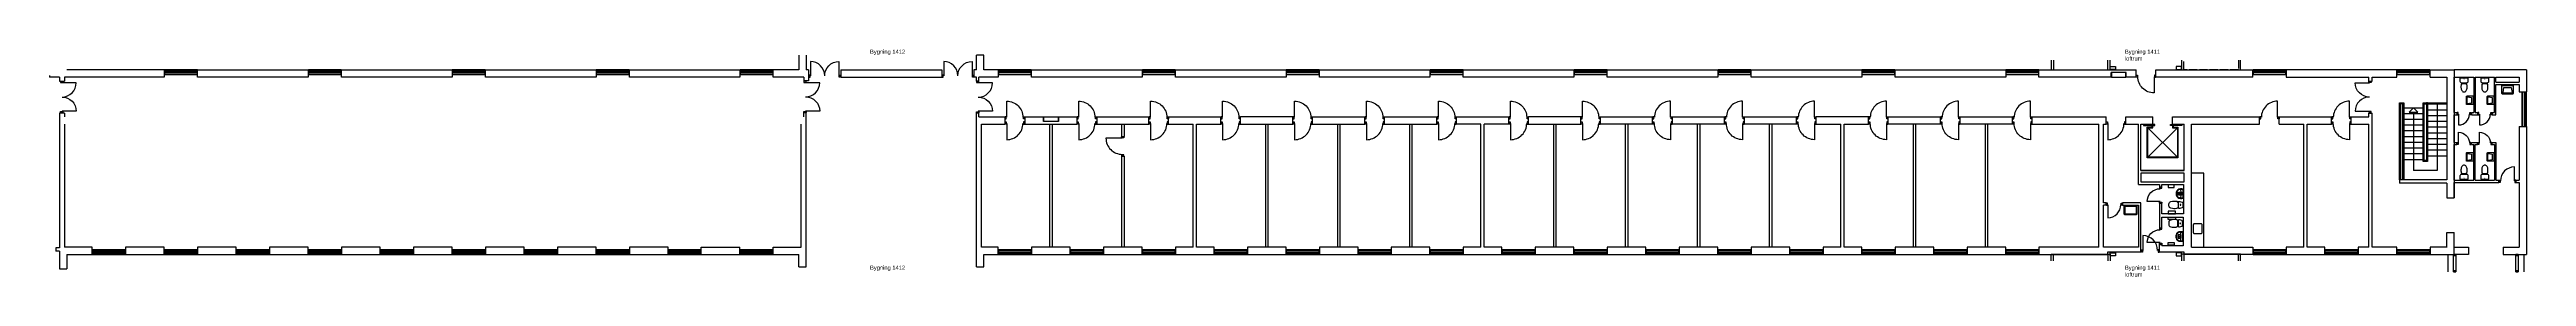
# Model space of a CAD drawing. Header units: millimetres. Extents: x -139113977 to -138993507, y 257885813 to 257896886.
import ezdxf

# ---------------------------------------------------------------- set-up
doc = ezdxf.new("R2010")
doc.units = ezdxf.units.MM
doc.header["$LTSCALE"] = 100
doc.linetypes.add('HIDDEN', pattern=[5, 4, -1])
for name, color, linetype in [('A10--T', 1, 'Continuous'), ('A21----', 3, 'Continuous'), ('a22--l-', 1, 'Continuous'), ('A22--U-', 1, 'Continuous'), ('A24----', 1, 'Continuous'), ('A27----', 1, 'Continuous'), ('A314---', 8, 'Continuous'), ('A314-S-', 8, 'Continuous'), ('A321---', 1, 'Continuous'), ('A37----', 2, 'Continuous'), ('A59---', 2, 'Continuous'), ('A59----', 2, 'Continuous'), ('A66----', 161, 'Continuous'), ('A79-F--', 8, 'Continuous'), ('A89--Y-', 12, 'Continuous')]:
    doc.layers.add(name, color=color, linetype=linetype)
doc.styles.add('ARIAL', font='arial.ttf')

# ---------------------------------------------------------------- blocks, each defined once
blk = doc.blocks.new('TOI')
blk.add_lwpolyline([(-200, -200, 0.4142136), (-125, -275), (125, -275, 0.4142136), (200, -200), (200, -50), (-200, -50)], format="xyb", close=True)
blk.add_lwpolyline([(-132, -275), (-142, -375, 0.0557223), (-150, -447), (-150, -500, 0.0673259), (-138, -590, 0.0797058), (-106, -659, 0.1071248), (-54, -710, 0.1401256), (0, -725, 0.1401256), (54, -710, 0.1071248), (106, -659, 0.0797058), (138, -590, 0.0673259), (150, -500), (150, -447, 0.0557223), (142, -375), (132, -275)], format="xyb")
blk.add_lwpolyline([(142, -375), (94, -325), (-94, -325), (-142, -375)])
at = {"const_width": 19.8}
blk.add_lwpolyline([(-10, -97, 1), (10, -97, 1)], format="xyb", close=True, dxfattribs=at)
blk = doc.blocks.new('HV1')
for points in [[(-179, -359, -0.4142136), (-210, -328), (-210, -38), (210, -38), (210, -328, -0.4142136), (179, -359)], [(-153, -321, -0.468921), (-168, -303), (-134, -115), (134, -115), (168, -303, -0.468921), (153, -321)]]:
    blk.add_lwpolyline(points, format="xyb", close=True)
blk = doc.blocks.new('D71V')
for p, q in [((70, 110), (20, 110)), ((20, 110), (20, 0)), ((20, 0), (70, 0)), ((70, 0), (70, 110)), ((90, 28), (90, -492)), ((640, 0), (640, 110)), ((640, 110), (690, 110)), ((690, 0), (640, 0)), ((690, 110), (690, 0))]:
    blk.add_line(p, q)
blk.add_arc((91, 37), 529, 269.84255, 359.06613)
blk = doc.blocks.new('D71H')
for points in [[(-640, 110), (-690, 110), (-690, 0), (-640, 0)], [(-20, 0), (-70, 0), (-70, 110), (-20, 110)]]:
    blk.add_lwpolyline(points, close=True)
blk.add_lwpolyline([(-90, 28), (-90, -492, -0.4102501), (-620, 28)], format="xyb")
blk = doc.blocks.new('D85V')
for points in [[(70, 110), (20, 110), (20, 0), (70, 0)], [(830, 0), (780, 0), (780, 110), (830, 110)]]:
    blk.add_lwpolyline(points, close=True)
blk.add_lwpolyline([(90, 30), (90, -640, 0.4142136), (760, 30)], format="xyb")
blk = doc.blocks.new('HV')
for points in [[(-235, -470, -0.4142136), (-275, -430), (-275, -50), (275, -50), (275, -430, -0.4142136), (235, -470)], [(-201, -420, -0.468921), (-221, -396), (-175, -150), (175, -150), (221, -396, -0.468921), (201, -420)]]:
    blk.add_lwpolyline(points, format="xyb", close=True)
blk = doc.blocks.new('V169')
for p, q in [((-10, 110), (-1680, 110)), ((-10, 50), (-1680, 50))]:
    blk.add_line(p, q)
blk.add_lwpolyline([(-10, 0), (-10, 230), (-1680, 230), (-1680, 0)], close=True)
blk = doc.blocks.new('V169A3')
for p, q in [((1690, 205), (0, 205)), ((1690, 55), (0, 55))]:
    blk.add_line(p, q)
blk = doc.blocks.new('V162')
for p, q in [((1610, 110), (10, 110)), ((1610, 50), (10, 50))]:
    blk.add_line(p, q)
blk.add_lwpolyline([(1610, 0), (1610, 230), (10, 230), (10, 0)], close=True)
blk = doc.blocks.new('D96H')
for points in [[(-945, 110), (-895, 110), (-895, 0), (-945, 0)], [(-15, 0), (-15, 110), (-65, 110), (-65, 0)]]:
    blk.add_lwpolyline(points, close=True)
blk.add_lwpolyline([(-85, 30), (-85, -760, -0.4142136), (-875, 30)], format="xyb")
blk = doc.blocks.new('D96V')
for points in [[(15, 110), (65, 110), (65, 0), (15, 0)], [(945, 0), (945, 110), (895, 110), (895, 0)]]:
    blk.add_lwpolyline(points, close=True)
blk.add_lwpolyline([(85, 30), (85, -760, 0.4142136), (875, 30)], format="xyb")
blk = doc.blocks.new('PIL')
for p, q in [((0, 0), (-212, -212)), ((0, 0), (212, -212)), ((-212, -212), (212, -212))]:
    blk.add_line(p, q)
blk = doc.blocks.new('V162A3')
for p, q in [((1620, 205), (0, 205)), ((1620, 55), (0, 55))]:
    blk.add_line(p, q)
blk = doc.blocks.new('DD156')
for points in [[(20, 110), (70, 110), (70, 0), (20, 0)], [(1540, 0), (1540, 110), (1490, 110), (1490, 0)]]:
    blk.add_lwpolyline(points, close=True)
for points in [[(780, 30, -0.4142136), (90, -660), (90, 30)], [(780, 30, 0.4142136), (1470, -660), (1470, 30)]]:
    blk.add_lwpolyline(points, format="xyb")
blk = doc.blocks.new('D81H')
for points in [[(-790, 0), (-740, 0), (-740, 110), (-790, 110)], [(-70, 110), (-20, 110), (-20, 0), (-70, 0)]]:
    blk.add_lwpolyline(points, close=True)
blk.add_lwpolyline([(-90, 28), (-90, -602, -0.4142136), (-720, 28)], format="xyb")
blk = doc.blocks.new('D81V')
for points in [[(20, 110), (20, 0), (70, 0), (70, 110)], [(790, 0), (740, 0), (740, 110), (790, 110)]]:
    blk.add_lwpolyline(points, close=True)
blk.add_lwpolyline([(90, 28), (90, -602, 0.4142136), (720, 28, 0.4142136)], format="xyb")
blk = doc.blocks.new('D90H')
for points in [[(-880, 0), (-830, 0), (-830, 110), (-880, 110)], [(-20, 110), (-20, 0), (-70, 0), (-70, 110)]]:
    blk.add_lwpolyline(points, close=True)
blk.add_lwpolyline([(-810, 28, 0.4142136), (-90, -692), (-90, 28)], format="xyb")
blk = doc.blocks.new('RENGVASK')
blk.add_line((-305, -35), (305, -35))
blk.add_lwpolyline([(300, 0, -0.4142136), (305, -5), (305, -425, -0.4142136), (270, -460), (-270, -460, -0.4142136), (-305, -425), (-305, -5, -0.4142136), (-300, 0)], format="xyb", close=True)
blk.add_lwpolyline([(260, -35, -0.4142136), (270, -45), (270, -415, -0.4142136), (260, -425), (-260, -425, -0.4142136), (-270, -415), (-270, -45, -0.4142136), (-260, -35)], format="xyb")
blk = doc.blocks.new('dis0001t')
for p, q in [((-155, -246), (-164, -298)), ((155, -246), (164, -298))]:
    blk.add_line(p, q)
for points in [[(95, -265), (-95, -265, 0.3804363), (-182, -342, 0.0956676), (-163, -609, 0.3299202), (-39, -711, 0.0277158), (39, -711, 0.3299202), (163, -609, 0.0956676), (182, -342, 0.3804363)], [(114, -41, 0.0927784), (-114, -41, 0.3016703), (-142, -68, 0.0345255), (-169, -187, 0.1318577), (-168, -212), (-158, -239, 0.3826561), (-143, -250, -0.052943), (143, -250, 0.3826561), (158, -239), (168, -212, 0.1318577), (169, -187, 0.0345255), (142, -68, 0.3016703)]]:
    blk.add_lwpolyline(points, format="xyb", close=True)
blk.add_circle((0, -145), 20)
blk = doc.blocks.new('Jumbo-T')
at = {"layer": 'A59----'}
blk.add_lwpolyline([(0, -180), (120, -180), (120, 180), (0, 180)], close=True, dxfattribs=at)
blk = doc.blocks.new('DIS0842T')
for points in [[(-225, 0, 0.0288939), (-235, -154, 0.3536218), (-79, -351, 0.1107157), (79, -351, 0.3536218), (235, -154, 0.0288939), (225, 0)], [(-179, -22, 0.3858001), (-198, -41, 0.0221653), (-205, -156, 0.3536218), (-72, -324, 0.1107157), (72, -324, 0.3536218), (205, -156, 0.0221653), (198, -41, 0.3858001), (179, -22)]]:
    blk.add_lwpolyline(points, format="xyb", close=True)
blk.add_lwpolyline([(205, -144, 0.3962782), (185, -124, 0.0212539), (-185, -124, 0.3962782), (-205, -144)], format="xyb")
blk.add_circle((0, -180), 24.4)

msp = doc.modelspace()

# ---------------------------------------------------------------- linework, layer by layer
at = {"layer": 'A21----'}
for p, q in [((-139077537, 257896606), (-139077537, 257895886)), ((-139077177, 257896606), (-139077177, 257895886)), ((-139068537, 257896606), (-139068897, 257896606)), ((-139068897, 257895886), (-139068897, 257896606)), ((-139068537, 257895886), (-139068537, 257896606)), ((-139113977, 257895611), (-139113977, 257895526)), ((-139113497, 257895526), (-139113977, 257895526)), ((-139113497, 257895526), (-139113497, 257895346)), ((-139113497, 257895346), (-139113257, 257895346)), ((-139108397, 257895526), (-139113257, 257895526)), ((-139113257, 257895526), (-139113257, 257895346)), ((-139108397, 257895886), (-139113137, 257895886)), ((-139108397, 257895886), (-139108397, 257895526)), ((-139078777, 257895526), (-139078777, 257895886)), ((-139077537, 257895886), (-139078777, 257895886)), ((-139077297, 257895526), (-139078777, 257895526)), ((-139077297, 257895526), (-139077297, 257895352)), ((-139077057, 257895352), (-139077297, 257895352)), ((-139077057, 257895886), (-139077177, 257895886)), ((-139077057, 257895886), (-139077057, 257895352)), ((-139068897, 257895346), (-139068897, 257895526)), ((-139068777, 257895346), (-139068897, 257895346)), ((-139067837, 257895526), (-139068777, 257895526)), ((-139068777, 257895346), (-139068777, 257895526)), ((-139067837, 257895886), (-139068537, 257895886)), ((-139067837, 257895886), (-139067837, 257895526)), ((-139017217, 257895526), (-139017217, 257895886)), ((-139017217, 257895886), (-139012497, 257895886)), ((-139017217, 257895526), (-139017217, 257895526)), ((-139013707, 257895526), (-139017217, 257895526)), ((-139013707, 257895526), (-139013707, 257895766)), ((-139012977, 257895766), (-139013707, 257895766)), ((-139012977, 257895526), (-139012977, 257895766)), ((-139012497, 257895526), (-139012977, 257895526)), ((-139012497, 257895526), (-139012497, 257895886)), ((-139011537, 257895526), (-139011537, 257895886)), ((-139011537, 257895886), (-139006817, 257895886)), ((-139006817, 257895526), (-139011537, 257895526)), ((-139006817, 257895526), (-139006817, 257895886)), ((-138999817, 257895886), (-139005197, 257895886)), ((-139005197, 257895886), (-139005197, 257895526)), ((-139005197, 257895526), (-139001177, 257895526)), ((-139001017, 257895526), (-138999817, 257895526)), ((-138999817, 257895526), (-138999817, 257895886)), ((-138998197, 257895886), (-138997017, 257895886)), ((-138998197, 257895526), (-138998197, 257895886)), ((-138998197, 257895526), (-138997377, 257895526)), ((-138993507, 257895886), (-138997017, 257895886)), ((-138997017, 257895536), (-138996067, 257895536)), ((-138996007, 257895536), (-138995057, 257895536)), ((-138994997, 257895286), (-138994997, 257895536)), ((-138994997, 257895536), (-138993857, 257895536)), ((-138993857, 257895536), (-138993857, 257895286)), ((-138993857, 257895176), (-138993857, 257894816)), ((-138993507, 257895886), (-138993507, 257894816)), ((-139113497, 257893786), (-139113497, 257887206)), ((-139113257, 257893786), (-139113497, 257893786)), ((-139113257, 257893786), (-139113257, 257893606)), ((-139077297, 257893606), (-139077297, 257893792)), ((-139077177, 257893792), (-139077297, 257893792)), ((-139077177, 257886281), (-139077177, 257893792)), ((-139068897, 257886286), (-139068897, 257893786)), ((-139068777, 257893786), (-139068897, 257893786)), ((-139068777, 257893606), (-139068777, 257893786)), ((-138993857, 257894816), (-138993507, 257894816)), ((-139113257, 257893246), (-139113257, 257887246)), ((-139077417, 257887246), (-139077417, 257893246)), ((-139068657, 257887246), (-139068657, 257893246)), ((-138993857, 257893126), (-138993857, 257890516)), ((-138993857, 257893126), (-138993507, 257893126)), ((-138993507, 257893126), (-138993507, 257886886)), ((-138994007, 257890516), (-138993857, 257890516)), ((-138994007, 257890406), (-138994007, 257890516)), ((-138994007, 257890406), (-138993857, 257890406)), ((-138993857, 257890406), (-138993857, 257887246)), ((-139113497, 257887206), (-139113677, 257887206)), ((-139113677, 257887206), (-139113677, 257887046)), ((-139113497, 257887046), (-139113677, 257887046)), ((-139113497, 257887046), (-139113497, 257886186)), ((-139111897, 257887246), (-139113257, 257887246)), ((-139113137, 257886886), (-139111897, 257886886)), ((-139113137, 257886886), (-139113137, 257886186)), ((-139111897, 257886886), (-139111897, 257887246)), ((-139082277, 257886886), (-139082277, 257887246)), ((-139082277, 257887246), (-139080397, 257887246)), ((-139082277, 257886886), (-139080397, 257886886)), ((-139080397, 257886886), (-139080397, 257887246)), ((-139078777, 257887246), (-139077417, 257887246)), ((-139078777, 257886886), (-139078777, 257887246)), ((-139078777, 257886886), (-139077537, 257886886)), ((-139077537, 257886286), (-139077537, 257886886)), ((-139067837, 257887246), (-139068657, 257887246)), ((-139068537, 257886886), (-139067837, 257886886)), ((-139068537, 257886286), (-139068537, 257886886)), ((-139067837, 257886886), (-139067837, 257887246)), ((-139058357, 257887246), (-139059217, 257887246)), ((-139059217, 257887246), (-139059217, 257887246)), ((-139059217, 257887246), (-139059217, 257886886)), ((-139059217, 257886886), (-139057337, 257886886)), ((-139057337, 257887246), (-139058197, 257887246)), ((-139057337, 257886886), (-139057337, 257887246)), ((-139044357, 257887246), (-139045217, 257887246)), ((-139045217, 257887246), (-139045217, 257887246)), ((-139045217, 257887246), (-139045217, 257886886)), ((-139045217, 257886886), (-139043337, 257886886)), ((-139043337, 257887246), (-139044197, 257887246)), ((-139043337, 257886886), (-139043337, 257887246)), ((-139038217, 257887246), (-139038217, 257887246)), ((-139027717, 257887246), (-139027717, 257886886)), ((-139027717, 257887246), (-139027717, 257887246)), ((-139026857, 257887246), (-139027717, 257887246)), ((-139027717, 257886886), (-139025837, 257886886)), ((-139025837, 257887246), (-139026697, 257887246)), ((-139025837, 257886886), (-139025837, 257887246)), ((-139020717, 257887246), (-139020717, 257887246)), ((-139014307, 257887246), (-139017217, 257887246)), ((-139017217, 257887246), (-139017217, 257886886)), ((-139017217, 257887246), (-139017217, 257887246)), ((-139017217, 257886886), (-139013877, 257886886)), ((-139012377, 257887246), (-139014077, 257887246)), ((-139013877, 257887006), (-139013877, 257886886)), ((-139012257, 257887006), (-139013877, 257887006)), ((-139011357, 257887006), (-139011357, 257887376)), ((-139010157, 257887006), (-139011357, 257887006)), ((-139010197, 257887316), (-139011237, 257887316)), ((-139010157, 257886886), (-139010157, 257887006)), ((-139006817, 257886886), (-139010157, 257886886)), ((-139009797, 257887246), (-139006817, 257887246)), ((-139006817, 257887246), (-139006817, 257886886)), ((-139004337, 257887246), (-139005197, 257887246)), ((-139005197, 257887246), (-139005197, 257886886)), ((-139005197, 257886886), (-139003317, 257886886)), ((-139003317, 257887246), (-139004177, 257887246)), ((-139003317, 257886886), (-139003317, 257887246)), ((-139001697, 257887246), (-139001697, 257886886)), ((-139001177, 257887246), (-139001697, 257887246)), ((-139001697, 257886886), (-138999817, 257886886)), ((-138999817, 257887246), (-139001017, 257887246)), ((-138999817, 257886886), (-138999817, 257887246)), ((-138998197, 257887246), (-138998197, 257886886)), ((-138997367, 257887246), (-138998197, 257887246)), ((-138998197, 257887246), (-138998197, 257887246)), ((-138998197, 257886886), (-138997017, 257886886)), ((-138997017, 257887246), (-138996327, 257887246)), ((-138996327, 257886886), (-138997017, 257886886)), ((-138996327, 257887246), (-138996327, 257886886)), ((-138994637, 257887246), (-138993857, 257887246)), ((-138994637, 257887246), (-138994637, 257886886)), ((-138994637, 257886886), (-138993507, 257886886)), ((-139113497, 257886186), (-139113137, 257886186)), ((-139077537, 257886286), (-139077177, 257886281)), ((-139068897, 257886286), (-139068537, 257886286))]:
    msp.add_line(p, q, dxfattribs=at)
at = {"layer": 'A21----', "color": 15}
for p, q in [((-138997337, 257886896), (-138997337, 257886036)), ((-138993627, 257886886), (-138993627, 257886046))]:
    msp.add_line(p, q, dxfattribs=at)
at = {"layer": 'A21----'}
for points in [[(-139106777, 257895526), (-139106777, 257895886), (-139101397, 257895886), (-139101397, 257895526), (-139106777, 257895526)], [(-139099777, 257895526), (-139099777, 257895886), (-139094397, 257895886), (-139094397, 257895526), (-139099777, 257895526)], [(-139092777, 257895526), (-139092777, 257895886), (-139087397, 257895886), (-139087397, 257895526), (-139092777, 257895526)], [(-139085777, 257895526), (-139085777, 257895886), (-139080397, 257895886), (-139080397, 257895526), (-139085777, 257895526)], [(-139066217, 257895526), (-139066217, 257895886), (-139060837, 257895886), (-139060837, 257895526), (-139066217, 257895526)], [(-139059217, 257895526), (-139059217, 257895886), (-139053837, 257895886), (-139053837, 257895526), (-139059217, 257895526)], [(-139052217, 257895526), (-139052217, 257895886), (-139046837, 257895886), (-139046837, 257895526), (-139052217, 257895526)], [(-139045217, 257895526), (-139045217, 257895886), (-139039837, 257895886), (-139039837, 257895526), (-139045217, 257895526)], [(-139038217, 257895526), (-139038217, 257895886), (-139032837, 257895886), (-139032837, 257895526), (-139038217, 257895526)], [(-139031217, 257895526), (-139031217, 257895886), (-139025837, 257895886), (-139025837, 257895526), (-139031217, 257895526)], [(-139024217, 257895526), (-139024217, 257895886), (-139018837, 257895886), (-139018837, 257895526), (-139024217, 257895526)], [(-139110277, 257887246), (-139110277, 257886886), (-139108397, 257886886), (-139108397, 257887246), (-139110277, 257887246)], [(-139106777, 257887246), (-139106777, 257886886), (-139104897, 257886886), (-139104897, 257887246), (-139106777, 257887246)], [(-139099777, 257887246), (-139099777, 257886886), (-139097897, 257886886), (-139097897, 257887246), (-139099777, 257887246)], [(-139096277, 257887246), (-139096277, 257886886), (-139094397, 257886886), (-139094397, 257887246), (-139096277, 257887246)], [(-139092777, 257887246), (-139092777, 257886886), (-139090897, 257886886), (-139090897, 257887246), (-139092777, 257887246)], [(-139089277, 257886886), (-139087397, 257886886), (-139087397, 257887246), (-139089277, 257887246)], [(-139085777, 257886886), (-139083897, 257886886), (-139083897, 257887246), (-139085777, 257887246)], [(-139066217, 257887246), (-139066217, 257887246), (-139066217, 257886886), (-139064337, 257886886), (-139064337, 257887246)], [(-139062717, 257887246), (-139062717, 257887246), (-139062717, 257886886), (-139060837, 257886886), (-139060837, 257887246)], [(-139055717, 257887246), (-139055717, 257887246), (-139055717, 257886886), (-139053837, 257886886), (-139053837, 257887246)], [(-139052217, 257887246), (-139052217, 257887246), (-139052217, 257886886), (-139050337, 257886886), (-139050337, 257887246)], [(-139048717, 257887246), (-139048717, 257887246), (-139048717, 257886886), (-139046837, 257886886), (-139046837, 257887246)], [(-139041717, 257887246), (-139041717, 257886886), (-139039837, 257886886), (-139039837, 257887246), (-139041717, 257887246)], [(-139036337, 257887246), (-139038217, 257887246), (-139038217, 257886886), (-139036337, 257886886)], [(-139032837, 257887246), (-139034717, 257887246), (-139034717, 257886886), (-139032837, 257886886)], [(-139029337, 257887246), (-139031217, 257887246), (-139031217, 257886886), (-139029337, 257886886)], [(-139024217, 257886886), (-139022337, 257886886), (-139022337, 257887246), (-139024217, 257887246), (-139024217, 257887246)], [(-139018837, 257887246), (-139020717, 257887246), (-139020717, 257886886), (-139018837, 257886886)]]:
    msp.add_lwpolyline(points, close=True, dxfattribs=at)
for points in [[(-139103277, 257887246), (-139103277, 257887246), (-139103277, 257886886), (-139101397, 257886886), (-139101397, 257887246), (-139103277, 257887246)], [(-139011357, 257887376), (-139011237, 257887376), (-139011237, 257887316)]]:
    msp.add_lwpolyline(points, dxfattribs=at)
at = {"layer": 'a22--l-'}
for p, q in [((-139065337, 257893246), (-139065337, 257887246)), ((-139065217, 257893246), (-139065217, 257887246)), ((-139061837, 257893246), (-139061837, 257892646)), ((-139061837, 257892646), (-139061717, 257892646)), ((-139061717, 257893246), (-139061717, 257892646)), ((-139054837, 257893246), (-139054837, 257887246)), ((-139054717, 257893246), (-139054717, 257887246)), ((-139051337, 257893246), (-139051337, 257887246)), ((-139051217, 257893246), (-139051217, 257887246)), ((-139047837, 257893246), (-139047837, 257887246)), ((-139047717, 257893246), (-139047717, 257887246)), ((-139040837, 257893246), (-139040837, 257887246)), ((-139040717, 257893246), (-139040717, 257887246)), ((-139037337, 257893246), (-139037337, 257887246)), ((-139037217, 257893246), (-139037217, 257887246)), ((-139033837, 257893246), (-139033837, 257887246)), ((-139033717, 257893246), (-139033717, 257887246)), ((-139030337, 257893246), (-139030337, 257887246)), ((-139030217, 257893246), (-139030217, 257887246)), ((-139023337, 257893246), (-139023337, 257887246)), ((-139023217, 257893246), (-139023217, 257887246)), ((-139019837, 257893246), (-139019837, 257887246)), ((-139019717, 257893246), (-139019717, 257887246)), ((-139061837, 257891686), (-139061837, 257887246)), ((-139061837, 257891686), (-139061717, 257891686)), ((-139061717, 257891686), (-139061717, 257887246))]:
    msp.add_line(p, q, dxfattribs=at)
at = {"layer": 'A22--U-'}
for p, q in [((-139075497, 257895886), (-139075497, 257895526)), ((-139075497, 257895886), (-139070577, 257895886)), ((-139075497, 257895526), (-139070577, 257895526)), ((-139070577, 257895886), (-139070577, 257895526)), ((-139068897, 257895886), (-139069017, 257895886)), ((-139069017, 257895886), (-139069017, 257895526)), ((-139068897, 257895526), (-139069017, 257895526)), ((-139001177, 257895346), (-139001177, 257895526)), ((-139001177, 257895346), (-139001017, 257895346)), ((-139001017, 257895346), (-139001017, 257895526)), ((-138997377, 257895526), (-138997377, 257890526)), ((-138997017, 257895886), (-138997017, 257889646)), ((-138997017, 257893806), (-138997017, 257895536)), ((-138996067, 257895536), (-138996067, 257893806)), ((-138996007, 257895536), (-138996007, 257893806)), ((-138995057, 257893806), (-138995057, 257895536)), ((-138994997, 257895286), (-138993857, 257895286)), ((-138994997, 257895176), (-138993857, 257895176)), ((-138994997, 257893696), (-138994997, 257895176)), ((-139001177, 257893786), (-139001017, 257893786)), ((-139001177, 257893606), (-139001177, 257893786)), ((-139001017, 257887246), (-139001017, 257893786)), ((-138997017, 257893806), (-138996897, 257893806)), ((-138996897, 257893806), (-138996897, 257893696)), ((-138996187, 257893806), (-138996187, 257893696)), ((-138996187, 257893806), (-138996067, 257893806)), ((-138996007, 257893806), (-138995887, 257893806)), ((-138995887, 257893806), (-138995887, 257893696)), ((-138995177, 257893806), (-138995177, 257893696)), ((-138995177, 257893806), (-138995057, 257893806)), ((-139068777, 257893606), (-139067507, 257893606)), ((-139068657, 257893246), (-139067507, 257893246)), ((-139067507, 257893606), (-139067507, 257893246)), ((-139066547, 257893606), (-139066547, 257893246)), ((-139066547, 257893606), (-139065642, 257893606)), ((-139066547, 257893246), (-139064007, 257893246)), ((-139065642, 257893606), (-139065642, 257893366)), ((-139064912, 257893366), (-139065642, 257893366)), ((-139064912, 257893606), (-139064912, 257893366)), ((-139064912, 257893606), (-139064007, 257893606)), ((-139064007, 257893606), (-139064007, 257893246)), ((-139063047, 257893606), (-139063047, 257893246)), ((-139063047, 257893606), (-139060507, 257893606)), ((-139063047, 257893246), (-139060507, 257893246)), ((-139060507, 257893246), (-139060507, 257893606)), ((-139059547, 257893246), (-139059547, 257893606)), ((-139059547, 257893606), (-139057007, 257893606)), ((-139059547, 257893246), (-139058357, 257893246)), ((-139058357, 257887246), (-139058357, 257893246)), ((-139058197, 257893246), (-139057007, 257893246)), ((-139058197, 257887246), (-139058197, 257893246)), ((-139057007, 257893246), (-139057007, 257893606)), ((-139053507, 257893606), (-139056047, 257893606)), ((-139056047, 257893246), (-139056047, 257893606)), ((-139056047, 257893246), (-139053507, 257893246)), ((-139053507, 257893246), (-139053507, 257893606)), ((-139052547, 257893606), (-139050007, 257893606)), ((-139052547, 257893246), (-139052547, 257893606)), ((-139052547, 257893246), (-139050007, 257893246)), ((-139050007, 257893246), (-139050007, 257893606)), ((-139049047, 257893606), (-139046507, 257893606)), ((-139049047, 257893246), (-139049047, 257893606)), ((-139049047, 257893246), (-139046507, 257893246)), ((-139046507, 257893246), (-139046507, 257893606)), ((-139045547, 257893606), (-139043007, 257893606)), ((-139045547, 257893246), (-139045547, 257893606)), ((-139044357, 257893246), (-139045547, 257893246)), ((-139044357, 257887246), (-139044357, 257893246)), ((-139044197, 257887246), (-139044197, 257893246)), ((-139043007, 257893246), (-139044197, 257893246)), ((-139043007, 257893246), (-139043007, 257893606)), ((-139039507, 257893606), (-139042047, 257893606)), ((-139042047, 257893246), (-139042047, 257893606)), ((-139042047, 257893246), (-139039507, 257893246)), ((-139039507, 257893246), (-139039507, 257893606)), ((-139038547, 257893606), (-139036007, 257893606)), ((-139038547, 257893246), (-139038547, 257893606)), ((-139036007, 257893246), (-139038547, 257893246)), ((-139036007, 257893246), (-139036007, 257893606)), ((-139035047, 257893246), (-139035047, 257893606)), ((-139035047, 257893606), (-139032507, 257893606)), ((-139032507, 257893246), (-139035047, 257893246)), ((-139032507, 257893246), (-139032507, 257893606)), ((-139031547, 257893246), (-139031547, 257893606)), ((-139031547, 257893606), (-139029007, 257893606)), ((-139029007, 257893246), (-139031547, 257893246)), ((-139029007, 257893246), (-139029007, 257893606)), ((-139025507, 257893606), (-139028047, 257893606)), ((-139028047, 257893246), (-139028047, 257893606)), ((-139028047, 257893246), (-139026857, 257893246)), ((-139026857, 257887246), (-139026857, 257893246)), ((-139026697, 257887246), (-139026697, 257893246)), ((-139026697, 257893246), (-139025507, 257893246)), ((-139025507, 257893246), (-139025507, 257893606)), ((-139024547, 257893606), (-139022007, 257893606)), ((-139024547, 257893246), (-139024547, 257893606)), ((-139022007, 257893246), (-139024547, 257893246)), ((-139022007, 257893246), (-139022007, 257893606)), ((-139021047, 257893606), (-139018507, 257893606)), ((-139021047, 257893246), (-139021047, 257893606)), ((-139018507, 257893246), (-139021047, 257893246)), ((-139018507, 257893246), (-139018507, 257893606)), ((-139017547, 257893606), (-139013957, 257893606)), ((-139017547, 257893246), (-139017547, 257893606)), ((-139017547, 257893246), (-139014307, 257893246)), ((-139014307, 257887246), (-139014307, 257893246)), ((-139014077, 257889406), (-139014077, 257893246)), ((-139014077, 257893246), (-139013957, 257893246)), ((-139013957, 257893246), (-139013957, 257893606)), ((-139012997, 257893246), (-139012997, 257893606)), ((-139012997, 257893606), (-139011687, 257893606)), ((-139012997, 257893246), (-139012377, 257893246)), ((-139012377, 257890306), (-139012377, 257893246)), ((-139012257, 257890976), (-139012257, 257893246)), ((-139012257, 257893246), (-139011687, 257893246)), ((-139011687, 257893246), (-139011687, 257893606)), ((-139010727, 257893606), (-139006487, 257893606)), ((-139010727, 257893246), (-139010727, 257893606)), ((-139010727, 257893246), (-139010157, 257893246)), ((-139010157, 257890976), (-139010157, 257893246)), ((-139009797, 257893246), (-139006487, 257893246)), ((-139009797, 257887246), (-139009797, 257893246)), ((-139006487, 257893246), (-139006487, 257893606)), ((-139005527, 257893606), (-139002987, 257893606)), ((-139005527, 257893246), (-139005527, 257893606)), ((-139005527, 257893246), (-139004337, 257893246)), ((-139004337, 257887246), (-139004337, 257893246)), ((-139004177, 257893246), (-139002987, 257893246)), ((-139004177, 257887246), (-139004177, 257893246)), ((-139002987, 257893246), (-139002987, 257893606)), ((-139002027, 257893246), (-139002027, 257893606)), ((-139002027, 257893606), (-139001177, 257893606)), ((-139002027, 257893246), (-139001177, 257893246)), ((-139001177, 257887246), (-139001177, 257893246)), ((-138997017, 257893696), (-138996897, 257893696)), ((-138997017, 257892356), (-138997017, 257893696)), ((-138996187, 257893696), (-138995887, 257893696)), ((-138995177, 257893696), (-138994997, 257893696)), ((-138997017, 257892356), (-138996897, 257892356)), ((-138997017, 257890516), (-138997017, 257892246)), ((-138997017, 257892246), (-138996897, 257892246)), ((-138996897, 257892246), (-138996897, 257892356)), ((-138996187, 257892356), (-138995887, 257892356)), ((-138996187, 257892246), (-138996187, 257892356)), ((-138996187, 257892246), (-138996067, 257892246)), ((-138996067, 257890516), (-138996067, 257892246)), ((-138996007, 257892246), (-138995887, 257892246)), ((-138996007, 257890516), (-138996007, 257892246)), ((-138995887, 257892246), (-138995887, 257892356)), ((-138995177, 257892356), (-138994997, 257892356)), ((-138995177, 257892246), (-138995177, 257892356)), ((-138995177, 257892246), (-138995057, 257892246)), ((-138995057, 257892246), (-138995057, 257890516)), ((-138994997, 257892356), (-138994997, 257890516)), ((-139012257, 257890976), (-139010157, 257890976)), ((-139010157, 257890426), (-139010157, 257890856)), ((-138999677, 257890526), (-138999677, 257890366)), ((-138997377, 257890526), (-138999677, 257890526)), ((-138997377, 257890366), (-138999677, 257890366)), ((-138997377, 257890366), (-138997377, 257889646)), ((-138997017, 257890516), (-138996067, 257890516)), ((-138997017, 257890406), (-138994857, 257890406)), ((-138997017, 257889656), (-138997017, 257890406)), ((-138996007, 257890516), (-138995057, 257890516)), ((-138994997, 257890516), (-138994857, 257890516)), ((-138994857, 257890406), (-138994857, 257890516)), ((-139014077, 257887246), (-139014077, 257889286)), ((-138997377, 257889646), (-138997017, 257889646)), ((-138997377, 257887246), (-138997377, 257887956)), ((-138997377, 257887956), (-138997017, 257887956)), ((-138997017, 257886886), (-138997017, 257887956))]:
    msp.add_line(p, q, dxfattribs=at)
for points in [[(-139012377, 257890306), (-139011357, 257890306), (-139011357, 257890186), (-139011237, 257890186), (-139011237, 257890306), (-139010187, 257890306), (-139010187, 257888876), (-139011237, 257888876), (-139011237, 257889376), (-139011357, 257889376), (-139011357, 257888186), (-139011237, 257888186), (-139011237, 257888716), (-139010197, 257888716), (-139010197, 257887316)], [(-139010157, 257890976), (-139012257, 257890976)], [(-139013957, 257889406), (-139014077, 257889406)], [(-139013957, 257889286), (-139014077, 257889286)], [(-139013957, 257889286), (-139013957, 257889406)], [(-139012257, 257887006), (-139012257, 257889406), (-139013147, 257889406), (-139013147, 257889286), (-139012377, 257889286), (-139012377, 257887246)]]:
    msp.add_lwpolyline(points, dxfattribs=at)
msp.add_lwpolyline([(-139010157, 257890856), (-139012257, 257890856), (-139012257, 257890426), (-139010157, 257890426)], close=True, dxfattribs=at)
at = {"layer": 'A24----'}
for p, q in [((-138999477, 257894046), (-138998527, 257894046)), ((-138999477, 257893766), (-138998527, 257893766)), ((-138999002, 257893834), (-138999002, 257890976)), ((-138998327, 257894276), (-138998377, 257894276)), ((-138998327, 257893946), (-138997377, 257893946)), ((-138997852, 257894226), (-138997852, 257890976)), ((-138999477, 257893486), (-138998527, 257893486)), ((-138999477, 257893206), (-138998527, 257893206)), ((-138999477, 257892926), (-138998527, 257892926)), ((-138999477, 257892646), (-138998527, 257892646)), ((-138998327, 257893666), (-138997377, 257893666)), ((-138998327, 257893386), (-138997377, 257893386)), ((-138998327, 257893106), (-138997377, 257893106)), ((-138998327, 257892826), (-138997377, 257892826)), ((-138998327, 257892546), (-138997377, 257892546)), ((-138999477, 257892366), (-138998527, 257892366)), ((-138999477, 257892086), (-138998527, 257892086)), ((-138999477, 257891806), (-138998527, 257891806)), ((-138999477, 257891526), (-138998527, 257891526)), ((-138998327, 257892266), (-138997377, 257892266)), ((-138998327, 257891986), (-138997377, 257891986)), ((-138998327, 257891706), (-138997377, 257891706)), ((-138997852, 257890976), (-138999002, 257890976))]:
    msp.add_line(p, q, dxfattribs=at)
for points in [[(-138999677, 257890526), (-138999677, 257894276), (-138999477, 257894276), (-138999477, 257890526)], [(-138999527, 257890526), (-138999527, 257894226), (-138999627, 257894226), (-138999627, 257890526)], [(-138998327, 257894226), (-138998327, 257891426), (-138998527, 257891426), (-138998527, 257894276), (-138997377, 257894276)], [(-138998377, 257894226), (-138998377, 257891476), (-138998477, 257891476), (-138998477, 257894226), (-138997377, 257894226)]]:
    msp.add_lwpolyline(points, dxfattribs=at)
at = {"layer": 'A27----'}
for p, q in [((-139016617, 257896355), (-139016617, 257895897)), ((-139016517, 257896355), (-139016517, 257895897)), ((-139013867, 257895897), (-139013867, 257896355)), ((-139013747, 257895897), (-139013747, 257896355)), ((-139010287, 257896355), (-139010287, 257895897)), ((-139007417, 257895897), (-139007417, 257896355)), ((-139016617, 257895897), (-139013747, 257895897)), ((-139016517, 257895897), (-139013867, 257895897)), ((-139010287, 257895897), (-139007417, 257895897)), ((-139016617, 257886897), (-139013747, 257886897)), ((-139016617, 257886579), (-139016617, 257886897)), ((-139016517, 257886897), (-139013867, 257886897)), ((-139016517, 257886579), (-139016517, 257886897)), ((-139013867, 257886897), (-139013867, 257886579)), ((-139013747, 257886897), (-139013747, 257886579)), ((-139007417, 257886897), (-139010287, 257886897)), ((-139010287, 257886897), (-139010287, 257886579)), ((-139007517, 257886897), (-139010167, 257886897)), ((-139010167, 257886897), (-139010167, 257886579)), ((-139007517, 257886579), (-139007517, 257886897)), ((-139007417, 257886579), (-139007417, 257886897))]:
    msp.add_line(p, q, dxfattribs=at)
at = {"layer": 'A27----', "linetype": 'HIDDEN'}
for p, q in [((-139010167, 257895897), (-139010167, 257896355)), ((-139007517, 257896355), (-139007517, 257895897)), ((-139007517, 257895897), (-139010167, 257895897))]:
    msp.add_line(p, q, dxfattribs=at)
at = {"layer": 'A314---'}
for points in [[(-138997057, 257886886), (-138996937, 257886886), (-138996937, 257886046), (-138997057, 257886046)], [(-138994027, 257886886), (-138993907, 257886886), (-138993907, 257886046), (-138994027, 257886046)]]:
    msp.add_lwpolyline(points, close=True, dxfattribs=at)
at = {"layer": 'A314-S-', "linetype": 'Continuous'}
for points in [[(-138997057, 257886836), (-138996937, 257886836), (-138996937, 257886886), (-138997057, 257886886)], [(-138994027, 257886836), (-138993907, 257886836), (-138993907, 257886886), (-138994027, 257886886)], [(-138997057, 257886046), (-138996937, 257886046), (-138996937, 257886096), (-138997057, 257886096)], [(-138994027, 257886046), (-138993907, 257886046), (-138993907, 257886096), (-138994027, 257886096)]]:
    msp.add_lwpolyline(points, close=True, dxfattribs=at)
at = {"layer": 'A321---'}
for points in [[(-139011587, 257893176), (-139011587, 257893226), (-139012137, 257893226), (-139012137, 257893176)], [(-139010827, 257893176), (-139010827, 257893226), (-139010277, 257893226), (-139010277, 257893176)]]:
    msp.add_lwpolyline(points, close=True, dxfattribs=at)
at = {"layer": 'A37----'}
for points in [[(-139013497, 257896062), (-139013497, 257895912), (-139013747, 257895912), (-139013747, 257896062)], [(-139010537, 257896062), (-139010537, 257895912), (-139010287, 257895912), (-139010287, 257896062)], [(-139013497, 257886967), (-139013497, 257886817), (-139013747, 257886817), (-139013747, 257886967)], [(-139010537, 257886967), (-139010537, 257886817), (-139010287, 257886817), (-139010287, 257886967)]]:
    msp.add_lwpolyline(points, close=True, dxfattribs=at)
at = {"layer": 'A59---'}
for points in [[(-139010287, 257889781), (-139010437, 257889781), (-139010437, 257889931), (-139010287, 257889931)], [(-139010297, 257887841), (-139010447, 257887841), (-139010447, 257887691), (-139010297, 257887691)]]:
    msp.add_lwpolyline(points, close=True, dxfattribs=at)
at = {"layer": 'A59----'}
msp.add_lwpolyline([(-139009197, 257887246), (-139009197, 257890846), (-139009797, 257890846)], dxfattribs=at)
msp.add_lwpolyline([(-139009697, 257887946), (-139009697, 257888346, -0.4142136), (-139009647, 257888396), (-139009347, 257888396, -0.4142136), (-139009297, 257888346), (-139009297, 257887946, -0.4142136), (-139009347, 257887896), (-139009647, 257887896, -0.4142136)], format="xyb", close=True, dxfattribs=at)
at = {"layer": 'A66----'}
for p, q in [((-139011927, 257893066), (-139010487, 257891626)), ((-139010487, 257893066), (-139011927, 257891626))]:
    msp.add_line(p, q, dxfattribs=at)
for points in [[(-139010697, 257893176), (-139010697, 257893096), (-139010457, 257893096), (-139010457, 257891596), (-139011957, 257891596), (-139011957, 257893096), (-139011717, 257893096), (-139011717, 257893176)], [(-139010727, 257893176), (-139010727, 257893066), (-139010487, 257893066), (-139010487, 257891626), (-139011927, 257891626), (-139011927, 257893066), (-139011687, 257893066), (-139011687, 257893176)]]:
    msp.add_lwpolyline(points, dxfattribs=at)
at = {"layer": 'A79-F--'}
for p, q in [((-139010917, 257890281), (-139010917, 257890306)), ((-139010887, 257890281), (-139010887, 257890306)), ((-139010685, 257890281), (-139010685, 257890306)), ((-139010655, 257890281), (-139010655, 257890306)), ((-139010917, 257887341), (-139010917, 257887316)), ((-139010887, 257887341), (-139010887, 257887316)), ((-139010685, 257887341), (-139010685, 257887316)), ((-139010655, 257887341), (-139010655, 257887316))]:
    msp.add_line(p, q, dxfattribs=at)
for points in [[(-139010637, 257890156), (-139010637, 257890281), (-139010937, 257890281), (-139010937, 257890156), (-139010637, 257890156)], [(-139010637, 257887466), (-139010637, 257887341), (-139010937, 257887341), (-139010937, 257887466), (-139010637, 257887466)]]:
    msp.add_lwpolyline(points, dxfattribs=at)
at = {"layer": 'A89--Y-'}
for points in [[(-139013697, 257895526), (-139012987, 257895526), (-139012987, 257895756), (-139013697, 257895756)], [(-139065632, 257893606), (-139064922, 257893606), (-139064922, 257893376), (-139065632, 257893376)]]:
    msp.add_lwpolyline(points, close=True, dxfattribs=at)

# ---------------------------------------------------------------- block references
at = {"layer": 'A24----'}
msp.add_blockref('PIL', (-138999002, 257894046), dxfattribs=at)
at = {"layer": 'A314---'}
for name, p, rotation in [('V162A3', (-139106777, 257895897), 180), ('V162A3', (-139106777, 257895897), 180), ('V162A3', (-139099777, 257895897), 180), ('V162A3', (-139099777, 257895897), 180), ('V162A3', (-139092777, 257895897), 180), ('V162A3', (-139092777, 257895897), 180), ('V162A3', (-139085777, 257895897), 180), ('V162A3', (-139085777, 257895897), 180), ('V162A3', (-139078777, 257895897), 180), ('V162A3', (-139078777, 257895897), 180), ('V162A3', (-139066217, 257895886), 180), ('V162A3', (-139059217, 257895886), 180), ('V162A3', (-139052217, 257895886), 180), ('V162A3', (-139045217, 257895886), 180), ('V162A3', (-139038217, 257895886), 180), ('V162A3', (-139031217, 257895886), 180), ('V162A3', (-139024217, 257895886), 180), ('V162A3', (-139017217, 257895886), 180), ('V162A3', (-139005197, 257895886), 180), ('V162A3', (-138998197, 257895886), 180), ('V169A3', (-138993507, 257893126), 90), ('V162A3', (-139110277, 257887127), 180), ('V162A3', (-139110277, 257887127), 180), ('V162A3', (-139106777, 257887127), 180), ('V162A3', (-139106777, 257887127), 180), ('V162A3', (-139103277, 257887127), 180), ('V162A3', (-139103277, 257887127), 180), ('V162A3', (-139099777, 257887127), 180), ('V162A3', (-139099777, 257887127), 180), ('V162A3', (-139096277, 257887127), 180), ('V162A3', (-139096277, 257887127), 180), ('V162A3', (-139092777, 257887127), 180), ('V162A3', (-139092777, 257887127), 180), ('V162A3', (-139089277, 257887127), 180), ('V162A3', (-139089277, 257887127), 180), ('V162A3', (-139085777, 257887127), 180), ('V162A3', (-139085777, 257887127), 180), ('V162A3', (-139082277, 257887127), 180), ('V162A3', (-139082277, 257887127), 180), ('V162A3', (-139078777, 257887127), 180), ('V162A3', (-139078777, 257887127), 180)]:
    msp.add_blockref(name, p, dxfattribs=dict(at, rotation=rotation))
for p in [(-139067837, 257886886), (-139064337, 257886886), (-139060837, 257886886), (-139057337, 257886886), (-139053837, 257886886), (-139050337, 257886886), (-139046837, 257886886), (-139043337, 257886886), (-139039837, 257886886), (-139036337, 257886886), (-139032837, 257886886), (-139029337, 257886886), (-139025837, 257886886), (-139022337, 257886886), (-139018837, 257886886), (-139006817, 257886886), (-139003317, 257886886), (-138999817, 257886886)]:
    msp.add_blockref('V162A3', p, dxfattribs=at)
at = {"layer": 'A314-S-'}
for name, p, rotation in [('V162', (-139106777, 257895886), 180.0000000002084), ('V162', (-139099777, 257895886), 180.0000000002084), ('V162', (-139092777, 257895886), 180.0000000002084), ('V162', (-139085777, 257895886), 180.0000000002084), ('V162', (-139078777, 257895886), 180.0000000002084), ('V162', (-139066217, 257895886), 180), ('V162', (-139059217, 257895886), 180), ('V162', (-139052217, 257895886), 180), ('V162', (-139045217, 257895886), 180), ('V162', (-139038217, 257895886), 180), ('V162', (-139031217, 257895886), 180), ('V162', (-139024217, 257895886), 180), ('V162', (-139017217, 257895886), 180), ('V162', (-139005197, 257895886), 180), ('V162', (-138998197, 257895886), 180), ('V169', (-138993507, 257894816), 90)]:
    msp.add_blockref(name, p, dxfattribs=dict(at, rotation=rotation))
for p in [(-139111897, 257886886), (-139108397, 257886886), (-139104897, 257886886), (-139101397, 257886886), (-139097897, 257886886), (-139094397, 257886886), (-139090897, 257886886), (-139087397, 257886886), (-139083897, 257886886), (-139080397, 257886886), (-139067837, 257886886), (-139064337, 257886886), (-139060837, 257886886), (-139057337, 257886886), (-139053837, 257886886), (-139050337, 257886886), (-139046837, 257886886), (-139043337, 257886886), (-139039837, 257886886), (-139036337, 257886886), (-139032837, 257886886), (-139029337, 257886886), (-139025837, 257886886), (-139022337, 257886886), (-139018837, 257886886), (-139006817, 257886886), (-139003317, 257886886), (-138999817, 257886886)]:
    msp.add_blockref('V162', p, dxfattribs=at)
at = {"layer": 'A321---'}
for name, p, rotation in [('DD156', (-139075497, 257895636), 180), ('DD156', (-139069017, 257895636), 180), ('DD156', (-139113337, 257893786), 90), ('DD156', (-139068777, 257893781), 90), ('DD156', (-139001177, 257895346), 270), ('D96H', (-139067507, 257893606), 180), ('D96H', (-139064007, 257893606), 180), ('D96H', (-139060507, 257893606), 180), ('D96H', (-139057007, 257893606), 180), ('D96H', (-139053507, 257893606), 180), ('D96H', (-139050007, 257893606), 180), ('D96H', (-139046507, 257893606), 180), ('D96H', (-139043007, 257893606), 180), ('D96H', (-139039507, 257893606), 180), ('D96V', (-139035047, 257893606), 180), ('D96V', (-139031547, 257893606), 180), ('D96V', (-139028047, 257893606), 180), ('D96V', (-139024547, 257893606), 180), ('D96V', (-139021047, 257893606), 180), ('D96V', (-139017547, 257893606), 180), ('D96V', (-139005527, 257893606), 180), ('D96V', (-139002027, 257893606), 180), ('D96V', (-139061837, 257892646), 270), ('D71H', (-138996897, 257892356), 180), ('D71H', (-138995887, 257892356), 180), ('D81H', (-139011357, 257889376), 270), ('D85V', (-138994007, 257890516), 180), ('D90H', (-139012257, 257887116), 180), ('D81H', (-139011357, 257887376), 270)]:
    msp.add_blockref(name, p, dxfattribs=dict(at, rotation=rotation))
at = {"layer": 'A321---', "xscale": -1, "rotation": 90}
msp.add_blockref('DD156', (-139077177, 257895352), dxfattribs=at)
at = {"layer": 'A321---'}
for name, p in [('D96H', (-139011537, 257895526)), ('D71V', (-138996897, 257893696)), ('D71V', (-138995887, 257893696)), ('D96V', (-139067507, 257893246)), ('D96V', (-139064007, 257893246)), ('D96V', (-139060507, 257893246)), ('D96V', (-139057007, 257893246)), ('D96V', (-139053507, 257893246)), ('D96V', (-139050007, 257893246)), ('D96V', (-139046507, 257893246)), ('D96V', (-139043007, 257893246)), ('D96V', (-139039507, 257893246)), ('D96H', (-139035047, 257893246)), ('D96H', (-139031547, 257893246)), ('D96H', (-139028047, 257893246)), ('D96H', (-139024547, 257893246)), ('D96H', (-139021047, 257893246)), ('D96H', (-139017547, 257893246)), ('D96V', (-139013957, 257893246)), ('D96H', (-139002027, 257893246)), ('D81V', (-139013957, 257889286))]:
    msp.add_blockref(name, p, dxfattribs=at)
at = {"layer": 'A59----'}
for name, p in [('TOI', (-138996542, 257895536)), ('TOI', (-138995532, 257895536)), ('HV', (-138994427, 257895176)), ('RENGVASK', (-139012762, 257889286))]:
    msp.add_blockref(name, p, dxfattribs=at)
for name, p, rotation in [('HV1', (-138996067, 257894406), 270), ('HV1', (-138995057, 257894406), 270), ('HV1', (-138996067, 257891646), 270), ('HV1', (-138995057, 257891646), 270), ('TOI', (-138996542, 257890516), 180), ('TOI', (-138995532, 257890516), 180), ('Jumbo-T', (-139010757, 257888876), 90), ('DIS0842T', (-139010187, 257889856), 270), ('dis0001t', (-139010197, 257888406), 270), ('DIS0842T', (-139010197, 257887766), 270)]:
    msp.add_blockref(name, p, dxfattribs=dict(at, rotation=rotation))
at = {"layer": 'A59----', "xscale": -1}
for name, p, rotation in [('dis0001t', (-139010187, 257889306), 270), ('Jumbo-T', (-139010757, 257888716), 90)]:
    msp.add_blockref(name, p, dxfattribs=dict(at, rotation=rotation))

# ---------------------------------------------------------------- texts
at = {"layer": 'A10--T', "char_height": 200, "attachment_point": 1, "style": 'ARIAL'}
for s, insert in [('Bygning 1412', (-139074072, 257896876)), ('Bygning 1411\\Ploftrum', (-139013037, 257896876)), ('Bygning 1412', (-139074072, 257886349)), ('Bygning 1411\\Ploftrum', (-139013037, 257886349))]:
    msp.add_mtext_dynamic_manual_height_columns(s, width=2016.19, gutter_width=12.5, heights=[0], dxfattribs=dict(at, insert=insert))

doc.saveas('drawing.dxf')
